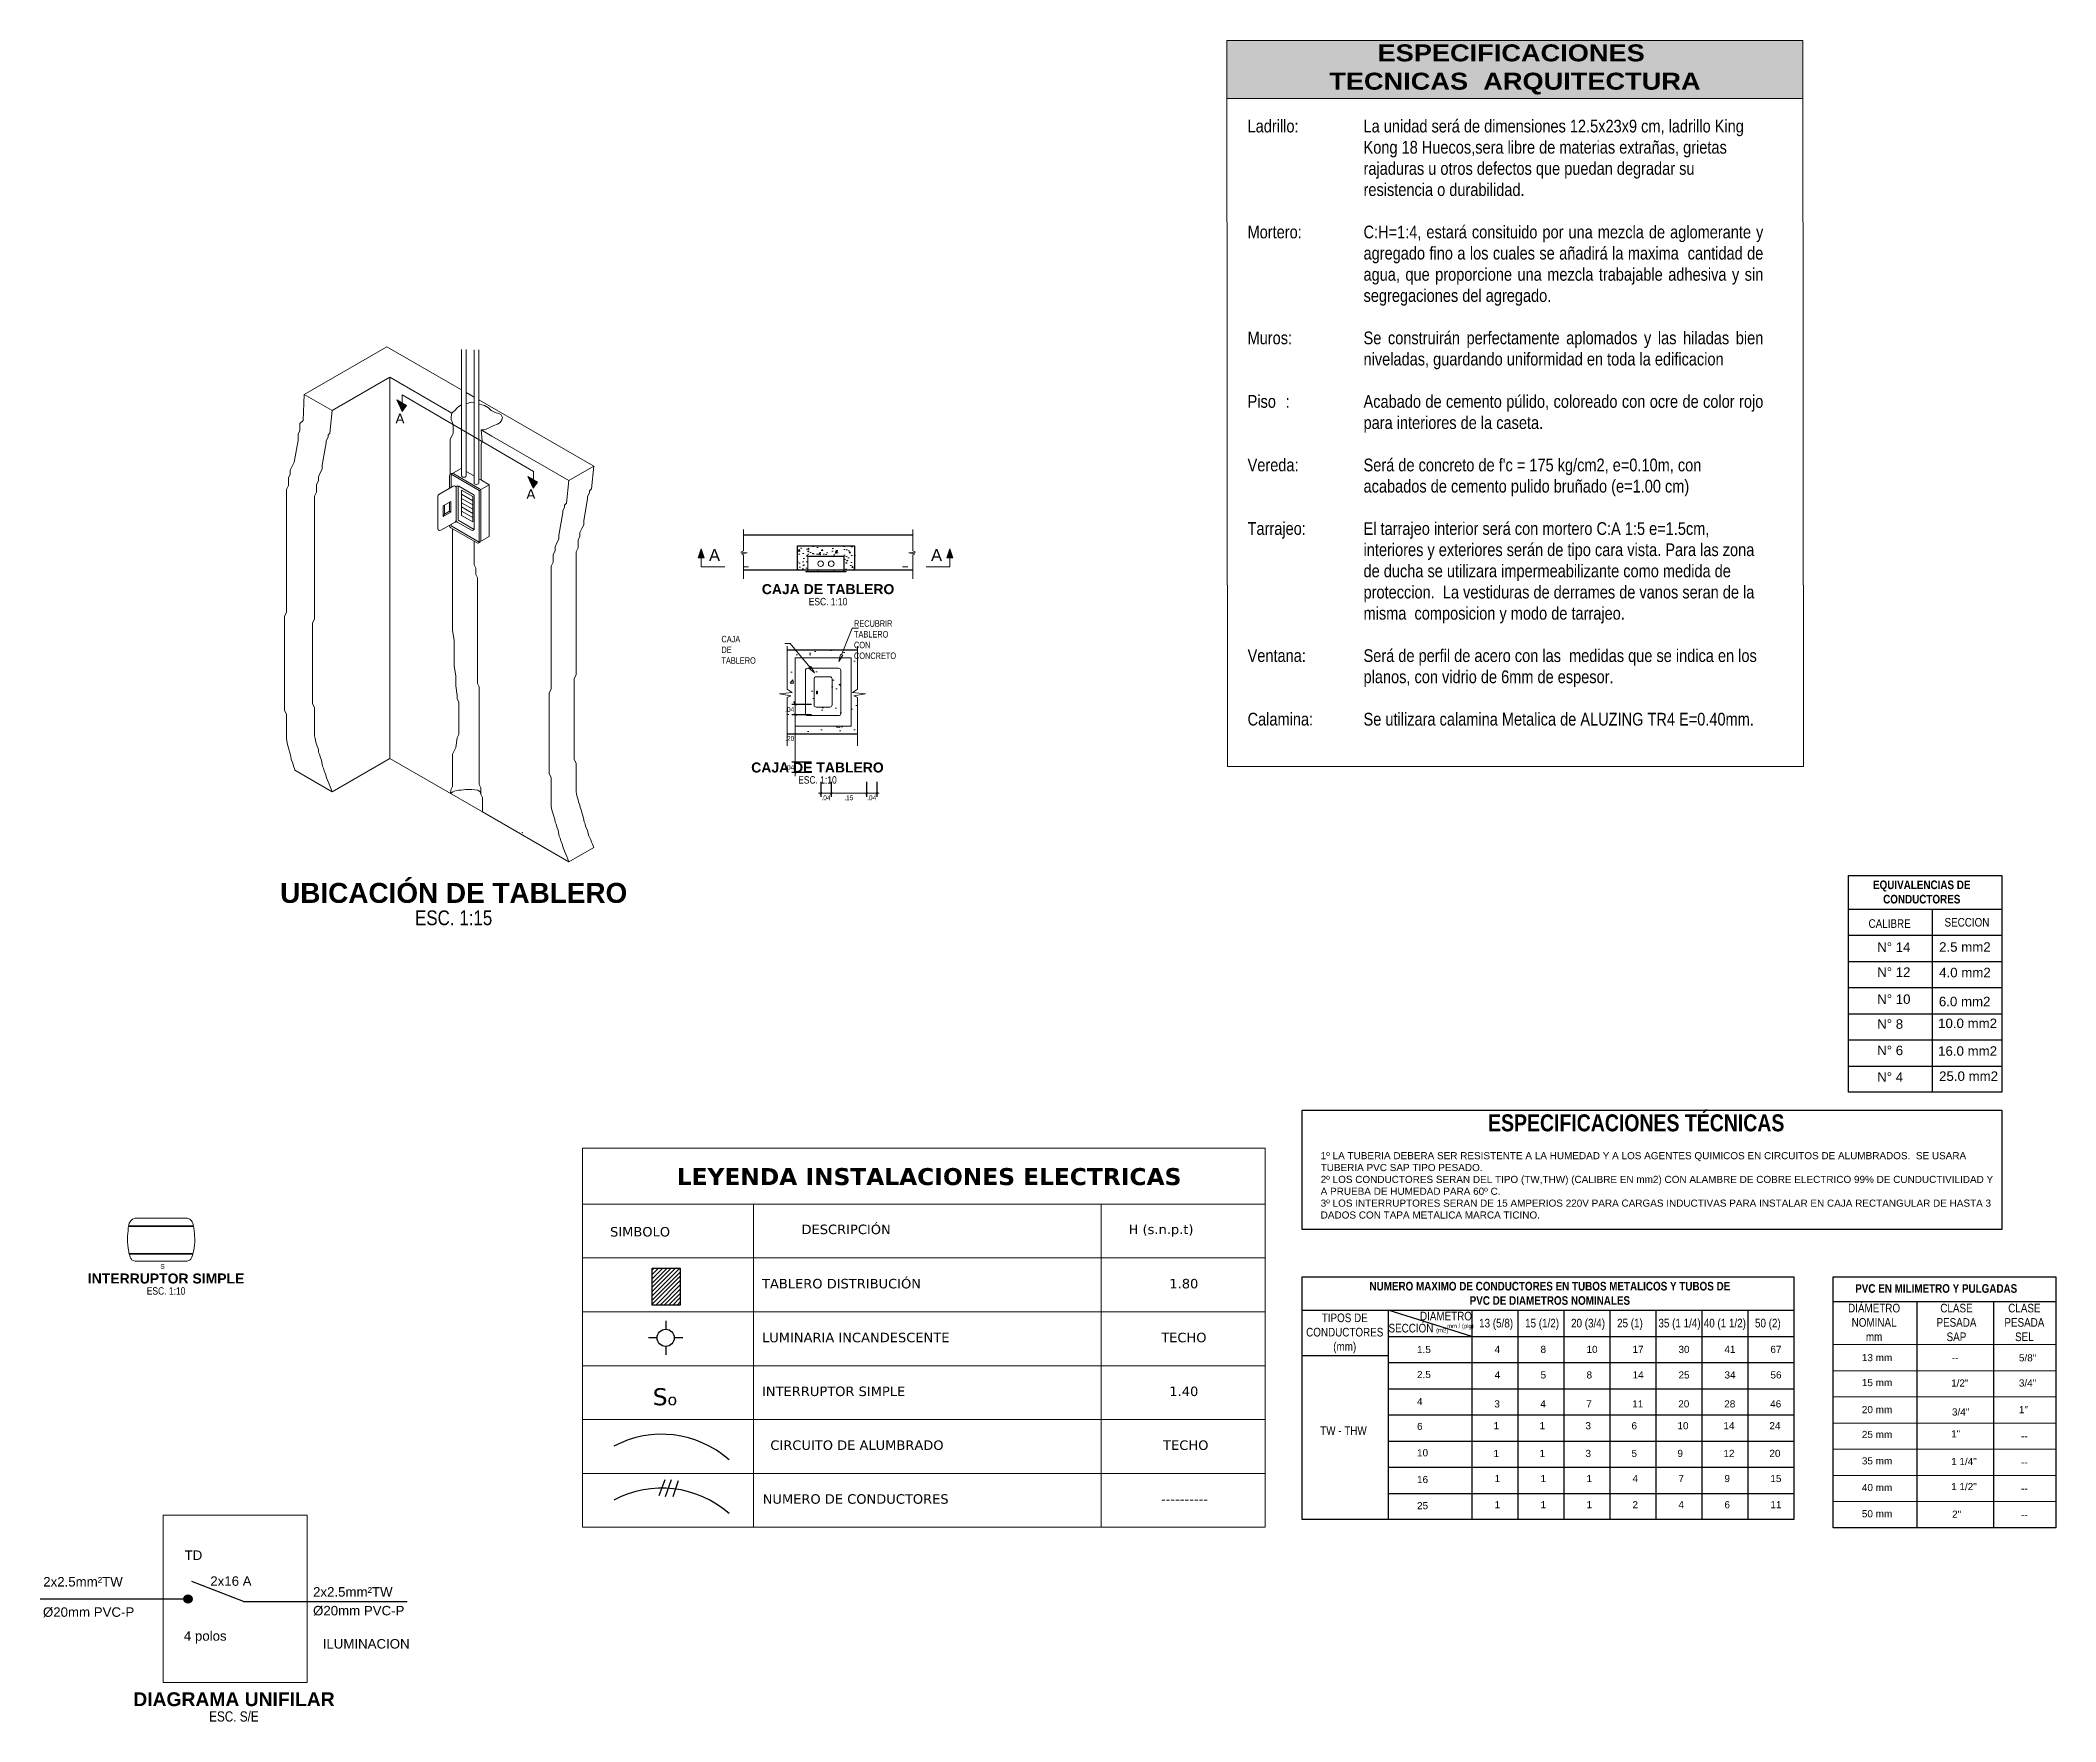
# Model space of a CAD drawing. Header units: metres. Extents: x 570.8 to 588.7, y 825.5 to 834.1.
# Drawn here: x 580.24 to 588.74, y 826.96 to 834.05 of the extents above; entities that cross this region are included whole.
import ezdxf
from ezdxf import colors
from ezdxf.entities.mleader import LeaderData, LeaderLine
from ezdxf.enums import TextEntityAlignment as Align
from ezdxf.math import Vec2, Vec3

# ---------------------------------------------------------------- set-up
doc = ezdxf.new("R2010")
doc.units = ezdxf.units.M
for name, pattern in [('HIDDEN', [0.375, 0.25, -0.125]), ('JIS_02_4.0', [5.5, 4, -1.5]), ('TRAZO_Y_PUNTOX2', [50.8, 25.4, -12.7, 0, -12.7])]:
    doc.linetypes.add(name, pattern=pattern)
doc.layers.get('DEFPOINTS').update_dxf_attribs({"color": 250})
for name, color, linetype, lineweight in [('-Acotado', 251, 'Continuous', 5), ('-Textos', 7, 'Continuous', 20), ('A010', 30, 'Continuous', 9), ('CABLE DE LUZ', 23, 'Continuous', 30), ('CUADRO', 7, 'Continuous', 18), ('FIC-2ES_CONCRETO 210', 251, 'Continuous', 30), ('FIC-2ES_EJES_', 1, 'TRAZO_Y_PUNTOX2', 5), ('FIC-2ES_HATCH_', 252, 'Continuous', 5), ('FIC-2ES_INSTALACIONES ELECTRICAS', 5, 'JIS_02_4.0', 30), ('FIC-2ES_PROYECCIONES_', 1, 'JIS_02_4.0', 5), ('LUMINARIAS', 45, 'Continuous', 30), ('Nº de Conductores', 122, 'Continuous', 30), ('TEXTO', 7, 'Continuous', 20), ('TOMACORRIENTES', 97, 'Continuous', 30)]:
    doc.layers.add(name, color=color, linetype=linetype, lineweight=lineweight)
for name, color, linetype in [('00_DUCTO', 3, 'Continuous'), ('FIC-2ES_TEXTO', 7, 'Continuous'), ('G-TEXTOS-TITULOS', 4, 'Continuous')]:
    doc.layers.add(name, color=color, linetype=linetype)
doc.layers.add('FIC-2ES_COTAS', color=7, linetype='Continuous', lineweight=5, true_color=0x6b006b)
doc.styles.add('-Arial Narrow', font='ARIALN.TTF')
doc.styles.add('25-TITULO', font='arialbd.ttf', dxfattribs={"height": 0.1})
doc.styles.add('ARIAL', font='arial.ttf')
doc.styles.add('CENTURY G.', font='GOTHIC.TTF')
doc.styles.add('COTAS Y DIRECTRIZ', font='ARIALN.TTF')
doc.styles.add('FIC-MEMBRETE', font='verdana.ttf')
doc.styles.get("Standard").update_dxf_attribs({"font": 'arial.ttf'})
doc.dimstyles.new('FIC - CORTE', dxfattribs={"dimtxt": 2, "dimasz": 1, "dimexe": 1.5, "dimexo": 0.625, "dimgap": 0.9, "dimtad": 2, "dimtih": 1, "dimtoh": 1, "dimzin": 4, "dimdsep": 46, "dimtxsty": 'COTAS Y DIRECTRIZ', "dimblk": 'ARCHTICK', "dimcen": 0.9, "dimdle": 1.5, "dimclrd": 256, "dimclre": 256, "dimclrt": 7, "dimadec": 0, "dimazin": 0, "dimtfac": 1, "dimtix": 1, "dimtmove": 2, "dimatfit": 3, "dimfxl": 1, "dimlwd": 5, "dimarcsym": 0})

msp = doc.modelspace()

# ---------------------------------------------------------------- texts
at = {"layer": '-Textos', "lineweight": 5, "style": '-Arial Narrow'}
for s, height, p in [('ESC. 1:10', 0.03118, (583.5615, 831.6845)), ('ESC. 1:10', 0.03118, (583.5169, 830.9329)), ('ESC. 1:15', 0.06236, (581.9832, 830.3516)), ('ESC. 1:10', 0.03118, (580.771, 828.7787)), ('ESC. S/E', 0.0431, (581.057, 826.9851))]:
    msp.add_text(s, height=height, dxfattribs=at).set_placement(p, align=Align.MIDDLE_CENTER)
at = {"layer": '-Textos', "style": '-Arial Narrow'}
for s, p in [('CALIBRE', (587.9479, 830.3092)), ('SECCION', (588.2681, 830.3147)), ('13 (5/8)', (586.3062, 828.625)), ('15 (1/2)', (586.5, 828.625)), ('20 (3/4)', (586.6938, 828.625)), ('25 (1)', (586.8877, 828.625)), ('35 (1 1/4)', (587.0621, 828.625)), ('40 (1 1/2)', (587.2532, 828.625)), ('50 (2)', (587.4691, 828.625)), ('TW - THW', (585.6364, 828.1718))]:
    msp.add_text(s, height=0.03626, dxfattribs=at).set_placement(p)
for s, insert, char_height, width, attachment_point in [('{\\fArial Black|b0|i0|c0|p34;ESPECIFICACIONES  TECNICAS  ARQUITECTURA}', (586.4571, 833.9277), 0.071642, 1.565592, 5), ('\\pxl1;\\PLadrillo:\\P\\P\\P\\P\\PMortero:\\P\\P\\P\\P\\PMuros:\\P\\P\\PPiso^I:\\P\\P\\PVereda:\\P\\P\\PTarrajeo:\\P\\P\\P\\P\\P\\PVentana:\\P\\P\\PCalamina:\\P\\P\\P\\P\\P\\P\\P\\P\\P\\P\\P\\P ', (585.2766, 833.8051), 0.05356, 0.408618, 1), ("\\pxl1;\\PLa unidad será de dimensiones 12.5x23x9 cm, ladrillo King Kong 18 Huecos,sera libre de materias extrañas, grietas rajaduras u otros defectos que puedan degradar su resistencia o durabilidad.\\P\\P\\pqj;C:H=1:4, estará consituido por una mezcla de aglomerante y agregado fino a los cuales se añadirá la maxima  cantidad de agua, que proporcione una mezcla trabajable adhesiva y sin segregaciones del agregado.\\P\\pq*;\\P\\pqj;Se construirán perfectamente aplomados y las hiladas bien niveladas, guardando uniformidad en toda la edificacion\\P\\pq*;\\P\\pqj;Acabado de cemento púlido, coloreado con ocre de color rojo para interiores de la caseta.\\P\\pq*;\\PSerá de concreto de f'c = 175 kg/cm2, e=0.10m, con acabados de cemento pulido bruñado (e=1.00 cm)\\P\\PEl tarrajeo interior será con mortero C:A 1:5 e=1.5cm, interiores y exteriores serán de tipo cara vista. Para las zona de ducha se utilizara impermeabilizante como medida de proteccion.  La vestiduras de derrames de vanos seran de la misma  composicion y modo de tarrajeo.\\P\\PSerá de perfil de acero con las  medidas que se indica en los planos, con vidrio de 6mm de espesor.  \\P\\PSe utilizara calamina Metalica de ALUZING TR4 E=0.40mm. ", (585.7654, 833.8051), 0.0535639, 1.73361, 1), ('\\pxqc;{\\fArial Narrow|b1|i0|c0|p34;EQUIVALENCIAS DE \\PCONDUCTORES }', (588.1721, 830.4602), 0.036265, 1.581471, 5), ('{\\fArial Narrow|b1|i0|c0|p34;ESPECIFICACIONES TÉCNICAS }', (586.9684, 829.4868), 0.071642, 1.565592, 5), ('\\pxqc;{\\fVerdana|b1|i0|c0|p34;LEYENDA INSTALACIONES ELECTRICAS}', (583.9875, 829.2601), 0.071642, 2.412675, 5), ('\\pxqc;{\\fArial Narrow|b1|i0|c0|p34;NUMERO MAXIMO DE CONDUCTORES EN TUBOS METALICOS Y TUBOS DE PVC DE DIAMETROS NOMINALES}', (586.6044, 828.7683), 0.0362648, 1.581471, 5), ('\\pxqc;{\\fArial Narrow|b1|i0|c0|p34;PVC EN MILIMETRO Y PULGADAS}', (588.2331, 828.7888), 0.036265, 1.581471, 5), ('\\pxqc;DIÁMETRO \\PNOMINAL \\Pmm', (587.8435, 828.7245), 0.036265, 0.255509, 1), ('\\pxqc;CLASE PESADA\\PSAP', (588.1907, 828.7245), 0.036265, 0.255509, 1), ('\\pxqc;CLASE PESADA\\PSEL', (588.477, 828.7245), 0.036265, 0.255509, 1), ('\\pxqc;TIPOS DE \\PCONDUCTORES \\P(mm)', (585.7397, 828.5995), 0.036265, 1.581471, 5), ('SECCIÓN {\\H0.5x;(m2)}', (586.0501, 828.6192), 0.036265, 1.581471, 5), ('\\pxqc;DIAMETRO\\P{\\H0.5x;    }', (586.1665, 828.6513), 0.036265, 1.581471, 5), ('\\pxqc;{\\H0.5x;          mm / (plg)}', (586.1927, 828.6282), 0.036265, 1.581471, 5)]:
    msp.add_mtext(s, dxfattribs=dict(at, insert=insert, char_height=char_height, width=width, attachment_point=attachment_point))
at = {"layer": 'FIC-2ES_TEXTO', "style": 'FIC-MEMBRETE'}
for p in [(581.7381, 832.4366), (582.29, 832.118)]:
    msp.add_text('A', height=0.0404, dxfattribs=at).set_placement(p)
at = {"layer": 'FIC-2ES_TEXTO', "insert": (580.7468, 828.8916), "char_height": 0.02, "width": 0.022098, "attachment_point": 1, "style": 'CENTURY G.'}
msp.add_mtext('{\\fSwis721 LtEx BT|b0|i0|c0|p34;S}', dxfattribs=at)
at = {"layer": 'G-TEXTOS-TITULOS', "color": 219, "lineweight": 5, "true_color": 0x642165, "style": '25-TITULO'}
for s, height, p in [('CAJA DE TABLERO', 0.042089, (583.5617, 831.737)), ('CAJA DE TABLERO', 0.042089, (583.517, 830.9853)), ('UBICACIÓN DE TABLERO', 0.084177, (581.9835, 830.4566)), ('INTERRUPTOR SIMPLE', 0.042089, (580.7711, 828.8312)), ('DIAGRAMA UNIFILAR', 0.058184, (581.0572, 827.0577))]:
    msp.add_text(s, height=height, dxfattribs=at).set_placement(p, align=Align.MIDDLE_CENTER)
at = {"layer": 'TEXTO'}
for s, height, p in [('N° 14', 0.04, (587.9843, 830.208)), ('2.5 mm2', 0.04, (588.2453, 830.2086)), ('N° 12', 0.04, (587.9843, 830.1026)), ('4.0 mm2', 0.04, (588.2456, 830.1009)), ('N° 10', 0.04, (587.9843, 829.9887)), ('6.0 mm2', 0.04, (588.2444, 829.9788)), ('N° 8', 0.04, (587.9843, 829.8839)), ('10.0 mm2', 0.04, (588.2411, 829.8868)), ('N° 6', 0.04, (587.9843, 829.7726)), ('16.0 mm2', 0.04, (588.2411, 829.7701)), ('N° 4', 0.04, (587.9843, 829.6602)), ('25.0 mm2', 0.04, (588.2453, 829.6641)), ('1.5', 0.03, (586.0445, 828.5168)), ('4', 0.03, (586.3713, 828.5174)), ('8', 0.03, (586.5651, 828.5174)), ('10', 0.03, (586.7589, 828.5174)), ('17', 0.03, (586.9527, 828.5174)), ('30', 0.03, (587.1465, 828.5174)), ('41', 0.03, (587.3403, 828.5174)), ('67', 0.03, (587.5341, 828.5174)), ('2.5', 0.03, (586.0445, 828.4114)), ('4', 0.03, (586.3715, 828.4097)), ('5', 0.03, (586.5653, 828.4097)), ('8', 0.03, (586.7591, 828.4097)), ('14', 0.03, (586.953, 828.4097)), ('25', 0.03, (587.1468, 828.4097)), ('34', 0.03, (587.3406, 828.4097)), ('56', 0.03, (587.5344, 828.4097)), ('13 mm', 0.03, (587.9197, 828.4827)), ('--', 0.03, (588.2994, 828.4833)), ('5/8"', 0.03, (588.5817, 828.4817)), ('15 mm', 0.03, (587.9197, 828.3773)), ('1/2"', 0.03, (588.296, 828.3756)), ('3/4"', 0.03, (588.5817, 828.3756)), ('4', 0.03, (586.0445, 828.2975)), ('3', 0.03, (586.3703, 828.2876)), ('4', 0.03, (586.5641, 828.2876)), ('7', 0.03, (586.7579, 828.2876)), ('11', 0.03, (586.9517, 828.2876)), ('20', 0.03, (587.1456, 828.2876)), ('28', 0.03, (587.3394, 828.2876)), ('46', 0.03, (587.5332, 828.2876)), ('20 mm', 0.03, (587.9197, 828.2634)), ('3/4"', 0.03, (588.2994, 828.2535)), ('1"', 0.03, (588.5817, 828.2633)), ('6', 0.03, (586.0445, 828.1927)), ('1', 0.03, (586.367, 828.1956)), ('1', 0.03, (586.5608, 828.1956)), ('3', 0.03, (586.7546, 828.1956)), ('6', 0.03, (586.9485, 828.1956)), ('10', 0.03, (587.1423, 828.1956)), ('14', 0.03, (587.3361, 828.1956)), ('24', 0.03, (587.5299, 828.1956)), ('25 mm', 0.03, (587.9197, 828.1587)), ('1"', 0.03, (588.296, 828.1615)), ('10', 0.03, (586.0445, 828.0814)), ('1', 0.03, (586.367, 828.0789)), ('1', 0.03, (586.5608, 828.0789)), ('3', 0.03, (586.7546, 828.0789)), ('5', 0.03, (586.9485, 828.0789)), ('9', 0.03, (587.1423, 828.0789)), ('12', 0.03, (587.3361, 828.0789)), ('20', 0.03, (587.5299, 828.0789)), ('--', 0.03, (588.5905, 828.1524)), ('35 mm', 0.03, (587.9197, 828.0474)), ('1 1/4"', 0.03, (588.296, 828.0449)), ('--', 0.03, (588.5905, 828.0421)), ('16', 0.03, (586.0445, 827.969)), ('1', 0.03, (586.3713, 827.9729)), ('1', 0.03, (586.5651, 827.9729)), ('1', 0.03, (586.7589, 827.9729)), ('4', 0.03, (586.9527, 827.9729)), ('7', 0.03, (587.1465, 827.9729)), ('9', 0.03, (587.3403, 827.9729)), ('15', 0.03, (587.5341, 827.9729)), ('40 mm', 0.03, (587.9197, 827.9349)), ('1 1/2"', 0.03, (588.296, 827.9389)), ('--', 0.03, (588.5905, 827.9318)), ('25', 0.03, (586.0445, 827.8587)), ('1', 0.03, (586.3713, 827.8626)), ('1', 0.03, (586.5651, 827.8626)), ('1', 0.03, (586.7589, 827.8626)), ('2', 0.03, (586.9527, 827.8626)), ('4', 0.03, (587.1465, 827.8626)), ('6', 0.03, (587.3403, 827.8626)), ('11', 0.03, (587.5341, 827.8626)), ('50 mm', 0.03, (587.9197, 827.8246)), ('2"', 0.03, (588.3002, 827.8227)), ('--', 0.03, (588.5905, 827.8215)), ('TD', 0.04, (580.8492, 827.6447)), ('2x2.5mm²TW  ', 0.04, (580.2532, 827.5328)), ('2x16 A', 0.04, (580.9574, 827.5357)), ('2x2.5mm²TW ', 0.04, (581.3906, 827.4901)), ('%%C20mm PVC-P', 0.04, (580.2519, 827.405)), ('%%C20mm PVC-P', 0.04, (581.3906, 827.411)), ('4 polos', 0.04, (580.8461, 827.3043)), ('ILUMINACION ', 0.04, (581.4314, 827.2712))]:
    msp.add_text(s, height=height, dxfattribs=at).set_placement(p)
at = {"layer": 'TEXTO', "insert": (585.6383, 829.3639), "char_height": 0.03, "attachment_point": 1}
msp.add_mtext_dynamic_manual_height_columns('{\\C7;1º LA TUBERIA DEBERA SER RESISTENTE A LA HUMEDAD Y A LOS AGENTES QUIMICOS EN CIRCUITOS DE ALUMBRADOS.  SE USARA TUBERIA PVC SAP TIPO PESADO.  \\P2º LOS CONDUCTORES SERAN DEL TIPO (TW,THW) (CALIBRE EN mm2) CON ALAMBRE DE COBRE ELECTRICO 99% DE CUNDUCTIVILIDAD Y A PRUEBA DE HUMEDAD PARA 60º C.  \\P3º LOS INTERRUPTORES SERAN DE 15 AMPERIOS 220V PARA CARGAS INDUCTIVAS PARA INSTALAR EN CAJA RECTANGULAR DE HASTA 3  DADOS CON TAPA METALICA MARCA TICINO.}', width=2.864712, gutter_width=0, heights=[0.6123], dxfattribs=at)
at = {"layer": 'TEXTO', "char_height": 0.04, "attachment_point": 1}
for s, insert, width in [('{\\fVerdana|b0|i0|c0|p34;SIMBOLO}', (582.6427, 829.0482), 0.717267), ('\\pxi2.9685;{\\fVerdana|b0|i0|c0|p34;DESCRIPCIÓN}', (583.331, 829.0583), 0.717267), ('{\\fVerdana|b0|i0|c0|p34;H (s.n.p.t)}', (584.8286, 829.0583), 0.717267), ('{\\fVerdana|b0|i0|c0|p34;TABLERO DISTRIBUCIÓN}', (583.2832, 828.8295), 1.28955), ('\\pxqc;{\\fVerdana|b0|i0|c0|p34;1.80}', (584.7029, 828.8295), 0.717267), ('{\\fVerdana|b0|i0|c0|p34;LUMINARIA INCANDESCENTE}', (583.2832, 828.6025), 1.233613), ('\\pxqc;{\\fVerdana|b0|i0|c0|p34;TECHO}', (584.7029, 828.6025), 0.717267), ('\\pxql;{\\fVerdana|b0|i0|c0|p34;INTERRUPTOR SIMPLE}', (583.2832, 828.3756), 1.013221), ('\\pxqc;{\\fVerdana|b0|i0|c0|p34;1.40}', (584.7029, 828.3756), 0.717267), ('\\pxql;{\\fVerdana|b0|i0|c0|p34;CIRCUITO DE ALUMBRADO}', (583.3184, 828.1486), 1.23053), ('\\pxqc;{\\fVerdana|b0|i0|c0|p34;TECHO}', (584.738, 828.1486), 0.663446), ('\\pxql;{\\fVerdana|b0|i0|c0|p34;NUMERO DE CONDUCTORES}', (583.2859, 827.9217), 1.214722), ('\\pxqc;{\\fVerdana|b0|i0|c0|p34;----------}', (584.7056, 827.9217), 0.717267)]:
    msp.add_mtext(s, dxfattribs=dict(at, insert=insert, width=width))
at = {"layer": 'TOMACORRIENTES', "insert": (582.8224, 828.3688), "char_height": 0.072, "width": 0.345959, "attachment_point": 1}
msp.add_mtext('{\\fVerdana|b0|i0|c0|p34;S\\H0.6667x;o}', dxfattribs=at)

# ---------------------------------------------------------------- blocks, each defined once
blk = doc.blocks.new('_ArchTick')
at = {"color": 0, "linetype": 'ByBlock', "const_width": 0.15}
blk.add_lwpolyline([(-0.5, -0.5), (0.5, 0.5)], dxfattribs=at)
blk = doc.blocks.new('*D1877')
at = {"layer": 'DEFPOINTS', "color": 0, "transparency": 16777216}
for p in [(583.4982, 831.2513), (583.4233, 831.2076), (583.4982, 831.2076)]:
    blk.add_point(p, dxfattribs=at)
at = {"layer": 'FIC-2ES_COTAS', "lineweight": -2, "transparency": 16777216}
for p, q in [((583.492, 831.2513), (583.4083, 831.2513)), ((583.492, 831.2076), (583.4083, 831.2076))]:
    blk.add_line(p, q, dxfattribs=at)
at = {"layer": 'FIC-2ES_COTAS', "lineweight": 5, "transparency": 16777216}
blk.add_line((583.4233, 831.2663), (583.4233, 831.1926), dxfattribs=at)
at = {"layer": 'FIC-2ES_COTAS', "lineweight": 5, "transparency": 16777216, "xscale": 0.01, "yscale": 0.01, "zscale": 0.01}
for p, rotation in [((583.4233, 831.2513), 90), ((583.4233, 831.2076), 270)]:
    blk.add_blockref('_ArchTick', p, dxfattribs=dict(at, rotation=rotation))
at = {"layer": 'FIC-2ES_COTAS', "color": 7, "transparency": 16777216, "insert": (583.4, 831.2294), "char_height": 0.02, "attachment_point": 5, "style": 'COTAS Y DIRECTRIZ'}
blk.add_mtext('.04', dxfattribs=at)
blk = doc.blocks.new('*D1878')
at = {"layer": 'DEFPOINTS', "color": 0, "transparency": 16777216}
for p in [(583.4982, 831.2076), (583.4233, 831.0076), (583.4982, 831.0076)]:
    blk.add_point(p, dxfattribs=at)
at = {"layer": 'FIC-2ES_COTAS', "lineweight": -2, "transparency": 16777216}
for p, q in [((583.492, 831.2076), (583.4083, 831.2076)), ((583.492, 831.0076), (583.4083, 831.0076))]:
    blk.add_line(p, q, dxfattribs=at)
at = {"layer": 'FIC-2ES_COTAS', "lineweight": 5, "transparency": 16777216}
blk.add_line((583.4233, 831.2226), (583.4233, 830.9926), dxfattribs=at)
at = {"layer": 'FIC-2ES_COTAS', "lineweight": 5, "transparency": 16777216, "xscale": 0.01, "yscale": 0.01, "zscale": 0.01}
for p, rotation in [((583.4233, 831.2076), 90), ((583.4233, 831.0076), 270)]:
    blk.add_blockref('_ArchTick', p, dxfattribs=dict(at, rotation=rotation))
at = {"layer": 'FIC-2ES_COTAS', "color": 7, "transparency": 16777216, "insert": (583.4, 831.1076), "char_height": 0.02, "attachment_point": 5, "style": 'COTAS Y DIRECTRIZ'}
blk.add_mtext('.20', dxfattribs=at)
blk = doc.blocks.new('*D1879')
at = {"layer": 'DEFPOINTS', "color": 0, "transparency": 16777216}
for p in [(583.4982, 831.0076), (583.4233, 830.964), (583.4982, 830.964)]:
    blk.add_point(p, dxfattribs=at)
at = {"layer": 'FIC-2ES_COTAS', "lineweight": -2, "transparency": 16777216}
for p, q in [((583.492, 831.0076), (583.4083, 831.0076)), ((583.492, 830.964), (583.4083, 830.964))]:
    blk.add_line(p, q, dxfattribs=at)
at = {"layer": 'FIC-2ES_COTAS', "lineweight": 5, "transparency": 16777216}
blk.add_line((583.4233, 831.0226), (583.4233, 830.949), dxfattribs=at)
at = {"layer": 'FIC-2ES_COTAS', "lineweight": 5, "transparency": 16777216, "xscale": 0.01, "yscale": 0.01, "zscale": 0.01}
for p, rotation in [((583.4233, 831.0076), 90), ((583.4233, 830.964), 270)]:
    blk.add_blockref('_ArchTick', p, dxfattribs=dict(at, rotation=rotation))
at = {"layer": 'FIC-2ES_COTAS', "color": 7, "transparency": 16777216, "insert": (583.4, 830.9858), "char_height": 0.02, "attachment_point": 5, "style": 'COTAS Y DIRECTRIZ'}
blk.add_mtext('.04', dxfattribs=at)
blk = doc.blocks.new('*D1880')
at = {"layer": 'DEFPOINTS', "color": 0, "transparency": 16777216}
for p in [(583.5311, 830.9307), (583.5747, 830.9307), (583.5747, 830.8764)]:
    blk.add_point(p, dxfattribs=at)
at = {"layer": 'FIC-2ES_COTAS', "lineweight": -2, "transparency": 16777216}
for p, q in [((583.5311, 830.9244), (583.5311, 830.8614)), ((583.5747, 830.9244), (583.5747, 830.8614))]:
    blk.add_line(p, q, dxfattribs=at)
at = {"layer": 'FIC-2ES_COTAS', "lineweight": 5, "transparency": 16777216}
for p, q in [((583.5311, 830.8764), (583.5211, 830.8764)), ((583.5311, 830.8764), (583.5747, 830.8764)), ((583.5747, 830.8764), (583.5847, 830.8764))]:
    blk.add_line(p, q, dxfattribs=at)
at = {"layer": 'FIC-2ES_COTAS', "lineweight": 5, "transparency": 16777216, "xscale": 0.01, "yscale": 0.01, "zscale": 0.01}
blk.add_blockref('_ArchTick', (583.5311, 830.8764), dxfattribs=at)
at = {"layer": 'FIC-2ES_COTAS', "lineweight": 5, "transparency": 16777216, "xscale": 0.01, "yscale": 0.01, "zscale": 0.01, "rotation": 180}
blk.add_blockref('_ArchTick', (583.5747, 830.8764), dxfattribs=at)
at = {"layer": 'FIC-2ES_COTAS', "color": 7, "transparency": 16777216, "insert": (583.5529, 830.8572), "char_height": 0.02, "attachment_point": 5, "style": 'COTAS Y DIRECTRIZ'}
blk.add_mtext('.04', dxfattribs=at)
blk = doc.blocks.new('*D1881')
at = {"layer": 'DEFPOINTS', "color": 0, "transparency": 16777216}
for p in [(583.5747, 830.9307), (583.7238, 830.9307), (583.7238, 830.8764)]:
    blk.add_point(p, dxfattribs=at)
at = {"layer": 'FIC-2ES_COTAS', "lineweight": -2, "transparency": 16777216}
for p, q in [((583.5747, 830.9244), (583.5747, 830.8614)), ((583.7238, 830.9244), (583.7238, 830.8614))]:
    blk.add_line(p, q, dxfattribs=at)
at = {"layer": 'FIC-2ES_COTAS', "lineweight": 5, "transparency": 16777216}
blk.add_line((583.5597, 830.8764), (583.7388, 830.8764), dxfattribs=at)
at = {"layer": 'FIC-2ES_COTAS', "lineweight": 5, "transparency": 16777216, "xscale": 0.01, "yscale": 0.01, "zscale": 0.01, "rotation": 180}
blk.add_blockref('_ArchTick', (583.5747, 830.8764), dxfattribs=at)
at = {"layer": 'FIC-2ES_COTAS', "lineweight": 5, "transparency": 16777216, "xscale": 0.01, "yscale": 0.01, "zscale": 0.01}
blk.add_blockref('_ArchTick', (583.7238, 830.8764), dxfattribs=at)
at = {"layer": 'FIC-2ES_COTAS', "color": 7, "transparency": 16777216, "insert": (583.6492, 830.8572), "char_height": 0.02, "attachment_point": 5, "style": 'COTAS Y DIRECTRIZ'}
blk.add_mtext('.15', dxfattribs=at)
blk = doc.blocks.new('*D1882')
at = {"layer": 'DEFPOINTS', "color": 0, "transparency": 16777216}
for p in [(583.7238, 830.9307), (583.7674, 830.9307), (583.7674, 830.8764)]:
    blk.add_point(p, dxfattribs=at)
at = {"layer": 'FIC-2ES_COTAS', "lineweight": -2, "transparency": 16777216}
for p, q in [((583.7238, 830.9244), (583.7238, 830.8614)), ((583.7674, 830.9244), (583.7674, 830.8614))]:
    blk.add_line(p, q, dxfattribs=at)
at = {"layer": 'FIC-2ES_COTAS', "lineweight": 5, "transparency": 16777216}
for p, q in [((583.7238, 830.8764), (583.7138, 830.8764)), ((583.7238, 830.8764), (583.7674, 830.8764)), ((583.7674, 830.8764), (583.7774, 830.8764))]:
    blk.add_line(p, q, dxfattribs=at)
at = {"layer": 'FIC-2ES_COTAS', "lineweight": 5, "transparency": 16777216, "xscale": 0.01, "yscale": 0.01, "zscale": 0.01}
blk.add_blockref('_ArchTick', (583.7238, 830.8764), dxfattribs=at)
at = {"layer": 'FIC-2ES_COTAS', "lineweight": 5, "transparency": 16777216, "xscale": 0.01, "yscale": 0.01, "zscale": 0.01, "rotation": 180}
blk.add_blockref('_ArchTick', (583.7674, 830.8764), dxfattribs=at)
at = {"layer": 'FIC-2ES_COTAS', "color": 7, "transparency": 16777216, "insert": (583.7456, 830.8572), "char_height": 0.02, "attachment_point": 5, "style": 'COTAS Y DIRECTRIZ'}
blk.add_mtext('.04', dxfattribs=at)
blk = doc.blocks.new('_ClosedBlank')
at = {"color": 0, "linetype": 'ByBlock', "lineweight": -2}
for p, q in [((-1, 0.17), (0, 0)), ((-1, 0.17), (-1, -0.17)), ((0, 0), (-1, -0.17))]:
    blk.add_line(p, q, dxfattribs=at)
blk = doc.blocks.new('CORTE-HORIZONTALo')
at = {"layer": 'FIC-2ES_PROYECCIONES_'}
blk.add_hatch(color=256, dxfattribs=at).paths.add_polyline_path([(1, -3), (-1, -3), (0, -6)])
blk.add_line((0, -3), (0, 0), dxfattribs=at)
for points in [[(0, 0), (12.49, 0)], [(14.25, 0), (16, 0)]]:
    blk.add_lwpolyline(points, dxfattribs=at)
blk.add_lwpolyline([(0, -6), (1, -3), (-1, -3)], close=True, dxfattribs=at)
at = {"layer": 'FIC-2ES_PROYECCIONES_', "style": 'ARIAL'}
blk.add_attdef('A', text='', height=4, dxfattribs=at).set_placement((4.53, -3.94), align=Align.MIDDLE)

# ---------------------------------------------------------------- dimensions: what is measured, and where the dimension line sits
at = {"layer": 'FIC-2ES_COTAS'}
for base, p1, p2, picture, middle in [((583.4233, 831.2076), (583.4982, 831.2513), (583.4982, 831.2076), '*D1877', (583.4, 831.2294)), ((583.4233, 831.0076), (583.4982, 831.2076), (583.4982, 831.0076), '*D1878', (583.4, 831.1076)), ((583.4233, 830.964), (583.4982, 831.0076), (583.4982, 830.964), '*D1879', (583.4, 830.9858))]:
    dim = msp.add_linear_dim(base=base, p1=p1, p2=p2, angle=90, dimstyle='FIC - CORTE', dxfattribs=at)
    dim.commit()
    dim.dimension.update_dxf_attribs({"geometry": picture, "text_midpoint": middle})
for base, p1, p2, picture, middle in [((583.5747, 830.8764), (583.5311, 830.9307), (583.5747, 830.9307), '*D1880', (583.5529, 830.8572)), ((583.7238, 830.8764), (583.5747, 830.9307), (583.7238, 830.9307), '*D1881', (583.6492, 830.8572)), ((583.7674, 830.8764), (583.7238, 830.9307), (583.7674, 830.9307), '*D1882', (583.7456, 830.8572))]:
    dim = msp.add_linear_dim(base=base, p1=p1, p2=p2, dimstyle='FIC - CORTE', dxfattribs=at)
    dim.commit()
    dim.dimension.update_dxf_attribs({"geometry": picture, "text_midpoint": middle})

# ---------------------------------------------------------------- hatches: boundary and pattern name
at = {"layer": '-Textos'}
h = msp.add_hatch(color=144, dxfattribs=at)
h.dxf.hatch_style = 1
h.paths.add_polyline_path([(585.2432, 834.0503), (585.2432, 833.805), (587.6711, 833.8052), (587.6711, 834.0506)])
at = {"layer": 'A010', "lineweight": -2, "ltscale": 2.5}
msp.add_hatch(color=0, dxfattribs=at).paths.add_polyline_path([(580.8808, 827.4803, 1), (580.8462, 827.4803, 1)])
at = {"layer": 'FIC-2ES_HATCH_', "ltscale": 0.8}
h = msp.add_hatch(dxfattribs=at)
h.set_pattern_fill('AR-CONC', color=256, scale=0.008125, style=0)
h.set_pattern_definition([(50, (540.427168, 798.27016), (0.05827861, -0.005098718), [0.00609388, -0.06703265]), (355, (540.42717, 798.27016), (-0.01127378, 0.06111689), [0.0048751, -0.05362612]), (100.4514, (540.432024, 798.269735), (0.04700487, 0.056018135), [0.005179, -0.05696899]), (46.1842, (540.42717, 798.28641), (0.08671515, -0.0134487), [0.00914082, -0.10054898]), (96.6356, (540.43439, 798.28529), (0.07594293, 0.07914873), [0.0077685, -0.08545347]), (351.1842, (540.42717, 798.28641), (0.07594287, 0.07914879), [0.00731265, -0.08043918]), (21, (540.435293, 798.28235), (0.048499713, -0.03271347), [0.00609388, -0.06703265]), (326, (540.43529, 798.28235), (0.019769784, 0.058919674), [0.0048751, -0.05362612]), (71.4514, (540.439334, 798.27962), (0.068269517, 0.02620615), [0.005179, -0.05696899]), (37.5, (540.427168, 798.27016), (0.000988009, 0.0270481916), [0, -0.052976108, 0, -0.05443864, 0, -0.053829251]), (7.5, (540.427168, 798.27016), (0.021374847, 0.032046622), [0, -0.03103815, 0, -0.051757333, 0, -0.020516054]), (327.5, (540.409048, 798.27016), (0.0433739805, -0.001832622), [0, -0.020312925, 0, -0.063376326, 0, -0.08409551]), (317.5, (540.400923, 798.27016), (0.047384868, 0.0081337), [0, -0.026406803, 0, -0.04208838, 0, -0.05972])])
h.paths.add_polyline_path([(583.6324, 831.8758), (583.6324, 831.8183), (583.6757, 831.8183), (583.6757, 831.9191), (583.4327, 831.9191), (583.4327, 831.8183), (583.4076, 831.8183), (583.476, 831.8183), (583.476, 831.8758)])
h = msp.add_hatch(dxfattribs=at)
h.set_pattern_fill('AR-CONC', color=256, scale=0.0009, style=0)
h.set_pattern_definition([(50, (604.56731, 811.04929), (0.1639662, -0.0143452), [0.017145, -0.188595]), (355, (604.56731, 811.04929), (-0.0317191, 0.1719512), [0.013716, -0.1508765]), (100.45144, (604.58097, 811.04809), (0.1322471, 0.157606), [0.014571, -0.1602812]), (46.1842, (604.56731, 811.095), (0.2439711, -0.0378381), [0.0257175, -0.2828925]), (96.6356, (604.58764, 811.09185), (0.2136637, 0.2226835), [0.0218565, -0.240422]), (351.1842, (604.5673, 811.095), (0.2136637, 0.2226835), [0.020574, -0.2263138]), (21, (604.59017, 811.08358), (0.13645295, -0.0920387), [0.017145, -0.188595]), (326, (604.59017, 811.08358), (0.0556218, 0.1657692), [0.013716, -0.150876]), (71.45144, (604.60154, 811.0759), (0.1920748, 0.0737305), [0.014571, -0.1602809]), (37.5, (604.56731, 811.049286), (0.00277974, 0.07609953), [0, -0.1490472, 0, -0.153162, 0, -0.1514475]), (7.5, (604.56731, 811.04929), (0.0601377, 0.09016252), [0, -0.0873252, 0, -0.1456182, 0, -0.0577215]), (327.5, (604.51633, 811.049286), (0.12203154, -0.00515587), [0, -0.05715, 0, -0.178308, 0, -0.236601]), (317.5, (604.49347, 811.04929), (0.13331626, 0.02288384), [0, -0.074295, 0, -0.1184148, 0, -0.168021])])
h.paths.add_polyline_path([(583.3897, 831.3147), (583.4109, 831.3017), (583.3563, 831.296), (583.4052, 831.2879), (583.3897, 831.2806), (583.3897, 831.1268), (583.6862, 831.1268), (583.6862, 831.2806), (583.6707, 831.2879), (583.7196, 831.296), (583.665, 831.3017), (583.6862, 831.3147), (583.6862, 831.4807), (583.3897, 831.4807)])
h.paths.add_polyline_path([(583.4225, 831.1601), (583.6589, 831.1601), (583.6589, 831.4474), (583.4225, 831.4474)], flags=16)
h.paths.add_polyline_path([(583.4662, 831.3946, -0.414214), (583.4753, 831.4037), (583.6062, 831.4037, -0.414214), (583.6153, 831.3946), (583.6153, 831.2128, -0.414214), (583.6062, 831.2037), (583.4753, 831.2037, -0.414214), (583.4662, 831.2128)], flags=0)
h.paths.add_polyline_path([(583.5025, 831.3583, -0.414214), (583.5116, 831.3674), (583.5698, 831.3674, -0.414214), (583.5789, 831.3583), (583.5789, 831.2492, -0.414214), (583.5698, 831.2401), (583.5116, 831.2401, -0.414214), (583.5025, 831.2492)], flags=0)
h.paths.add_polyline_path([(583.5126, 831.3074), (583.5167, 831.3074), (583.5167, 831.296), (583.5126, 831.296)], flags=0)
at = {"layer": 'TOMACORRIENTES', "lineweight": 20}
h = msp.add_hatch(dxfattribs=at)
h.set_pattern_fill('ANSI31', color=256, scale=0.004, style=0)
h.set_pattern_definition([(45, (571.269392, 808.083372), (-0.008980256, 0.008980256), [])])
h.paths.add_polyline_path([(582.9383, 828.7194), (582.8203, 828.7194), (582.8203, 828.8745), (582.9383, 828.8745)])

# ---------------------------------------------------------------- linework, layer by layer
at = {"layer": '-Textos', "lineweight": 13}
msp.add_line((587.6711, 833.8051), (585.2432, 833.8051), dxfattribs=at)
msp.add_lwpolyline([(585.2454, 830.9892), (587.6733, 830.9892), (587.6711, 834.0503), (585.2432, 834.0503)], close=True, dxfattribs=at)
at = {"layer": '00_DUCTO', "color": 5}
for p, q in [((581.0981, 827.4694), (580.8792, 827.5538)), ((580.2408, 827.4803), (580.8635, 827.4803)), ((581.0981, 827.4694), (581.2993, 827.4694)), ((581.2993, 827.4694), (581.7875, 827.4694))]:
    msp.add_line(p, q, dxfattribs=at)
at = {"layer": 'A010', "color": 7, "linetype": 'HIDDEN', "ltscale": 15}
for p, q in [((580.7594, 827.8329), (581.3664, 827.8329)), ((580.7594, 827.1277), (580.7594, 827.8329)), ((581.3664, 827.8329), (581.3664, 827.1277)), ((581.3664, 827.1277), (580.7594, 827.1277))]:
    msp.add_line(p, q, dxfattribs=at)
at = {"layer": 'A010', "color": 0, "lineweight": -2, "ltscale": 2.5}
msp.add_circle((580.8635, 827.4803), 0.0173, dxfattribs=at)
at = {"layer": 'CABLE DE LUZ'}
for centre in [(582.8603, 827.7455), (582.8603, 827.5185)]:
    msp.add_arc(centre, 0.429, 48.52899, 118.00655, dxfattribs=at)
at = {"layer": 'CUADRO'}
for p, q in [((582.527, 829.3799), (585.4039, 829.3799)), ((582.527, 828.9176), (582.527, 829.3799)), ((585.4039, 829.3799), (585.4039, 828.9176)), ((582.527, 829.1445), (585.4039, 829.1445)), ((583.2478, 829.1445), (583.2478, 828.9176)), ((584.7129, 829.1445), (584.7129, 828.9176)), ((582.527, 828.9176), (585.4039, 828.9176)), ((582.527, 828.4637), (582.527, 828.9176)), ((583.2478, 828.9176), (583.2478, 828.4637)), ((584.7129, 828.9176), (584.7129, 828.4637)), ((585.4039, 828.9176), (585.4039, 828.4637)), ((582.527, 828.6907), (585.4039, 828.6907)), ((582.527, 827.7829), (582.527, 828.4637)), ((582.527, 828.4637), (585.4039, 828.4637)), ((583.2478, 828.4637), (583.2478, 827.7829)), ((584.7129, 828.4637), (584.7129, 827.7829)), ((585.4039, 828.4637), (585.4039, 827.7829)), ((582.527, 828.2368), (585.4039, 828.2368)), ((582.527, 828.2368), (585.4039, 828.2368)), ((582.527, 828.0098), (585.4039, 828.0098)), ((585.4039, 827.7829), (582.527, 827.7829)), ((582.527, 827.7829), (585.4039, 827.7829))]:
    msp.add_line(p, q, dxfattribs=at)
at = {"layer": 'FIC-2ES_CONCRETO 210', "linetype": 'Continuous', "lineweight": 20}
for p, q in [((582.0691, 832.5466), (582.0365, 832.5654)), ((582.5739, 832.2552), (582.0889, 832.5352)), ((582.4689, 830.5879), (582.5739, 830.6485)), ((582.4486, 830.6371), (582.4525, 830.6282))]:
    msp.add_line(p, q, dxfattribs=at)
at = {"layer": 'FIC-2ES_CONCRETO 210'}
for p, q in [((583.9194, 831.9645), (583.2045, 831.9645)), ((583.2045, 831.8183), (583.9194, 831.8183)), ((583.3897, 831.4807), (583.6862, 831.4807)), ((583.3897, 831.1268), (583.6862, 831.1268))]:
    msp.add_line(p, q, dxfattribs=at)
at = {"layer": 'FIC-2ES_CONCRETO 210', "lineweight": 20}
msp.add_lwpolyline([(582.0167, 832.5769), (581.7013, 832.759), (581.3531, 832.5579), (581.3483, 832.4482), (581.3354, 832.4353), (581.3354, 832.4061), (581.3272, 832.3899), (581.3272, 832.3639), (581.3114, 832.2718), (581.2948, 832.2385), (581.2948, 832.2223), (581.2867, 832.2061), (581.2867, 832.1737), (581.2785, 832.1575), (581.2785, 831.6387), (581.2704, 831.6225), (581.2704, 831.2261), (581.2785, 831.2099), (581.2785, 831.1063), (581.2835, 831.0817), (581.2884, 831.0618), (581.2915, 831.051), (581.2952, 831.0381), (581.2972, 831.0327), (581.2989, 831.0192), (581.3056, 831.0036), (581.3087, 830.991), (581.3124, 830.9812), (581.3136, 830.974), (581.4714, 830.8828)], dxfattribs=at)
at = {"layer": 'FIC-2ES_CONCRETO 210', "linetype": 'Continuous', "lineweight": 20}
for points in [[(581.7146, 832.63), (581.4714, 832.4896)], [(582.099, 832.4081), (582.1447, 832.3817), (582.4689, 832.1945), (582.4593, 832.0992), (582.4512, 832.0911), (582.4512, 832.083), (582.4431, 832.0668), (582.4431, 832.0587), (582.4268, 831.9641), (582.4268, 831.9479), (582.4187, 831.9317), (582.4106, 831.9155), (582.4106, 831.8992), (582.4025, 831.883), (582.4025, 831.8506), (582.3944, 831.8344), (582.3944, 831.3156), (582.3862, 831.2994), (582.3862, 830.959), (582.3944, 830.9428), (582.3944, 830.8229), (582.3964, 830.8126), (582.4002, 830.7973), (582.4028, 830.7884), (582.4053, 830.7795), (582.4104, 830.7655), (582.4117, 830.7554), (582.4155, 830.7465), (582.4193, 830.7312), (582.4232, 830.721), (582.4257, 830.7109), (582.4283, 830.6956), (582.4321, 830.6867), (582.4346, 830.6765), (582.4423, 830.6587), (582.4448, 830.646), (582.4486, 830.6371), (582.4563, 830.6193), (582.4601, 830.6104), (582.4689, 830.5879), (582.1046, 830.7982), (581.7146, 831.0234), (581.7146, 832.63), (581.9762, 832.479)], [(581.3531, 832.5579), (581.4714, 832.4896), (581.4618, 832.3943), (581.4537, 832.3862), (581.4537, 832.3781), (581.4456, 832.3619), (581.4456, 832.3538), (581.4293, 832.2592), (581.4293, 832.243), (581.4212, 832.2268), (581.4131, 832.2106), (581.4131, 832.1943), (581.405, 832.1781), (581.405, 832.1457), (581.3968, 832.1295), (581.3968, 831.6107), (581.3887, 831.5945), (581.3887, 831.2541), (581.3968, 831.2378), (581.3968, 831.118), (581.3989, 831.1077), (581.4027, 831.0924), (581.4053, 831.0835), (581.4078, 831.0746), (581.4129, 831.0606), (581.4142, 831.0505), (581.418, 831.0416), (581.4218, 831.0263), (581.4257, 831.0161), (581.4282, 831.006), (581.4307, 830.9907), (581.4346, 830.9818), (581.4371, 830.9716), (581.4448, 830.9538), (581.4473, 830.9411), (581.4511, 830.9322), (581.4588, 830.9144), (581.4626, 830.9055), (581.4714, 830.8829), (581.7146, 831.0234)], [(582.0691, 832.5233), (582.057, 832.5247), (582.0365, 832.5187)], [(582.0997, 832.1964), (582.0997, 832.3483), (582.1038, 832.3605), (582.099, 832.4081), (582.1095, 832.4081), (582.1201, 832.4107), (582.1308, 832.416), (582.1414, 832.4214), (582.1521, 832.4267), (582.168, 832.432), (582.1787, 832.44), (582.1867, 832.4506), (582.1893, 832.4612), (582.184, 832.4718), (582.1734, 832.4772), (582.1627, 832.4798), (582.1521, 832.4851), (582.1414, 832.4904), (582.1308, 832.5011), (582.1134, 832.5111), (582.1028, 832.5139), (582.0922, 832.5165), (582.0889, 832.5175)], [(582.0167, 832.5133), (582.0133, 832.5124), (581.999, 832.5022), (581.9884, 832.49), (581.9778, 832.482), (581.9762, 832.479), (581.9728, 832.4633), (581.9728, 832.4511), (581.9769, 832.4429), (581.9809, 832.4307), (581.9809, 832.393), (581.9769, 832.3849), (581.9687, 832.3686), (581.9687, 832.2209)], [(582.4689, 832.1945), (582.5739, 832.2552), (582.5643, 832.1599), (582.5562, 832.1518), (582.5562, 832.1436), (582.5481, 832.1274), (582.5481, 832.1193), (582.5318, 832.0247), (582.5318, 832.0085), (582.5237, 831.9923), (582.5156, 831.9761), (582.5156, 831.9599), (582.5075, 831.9437), (582.5075, 831.9112), (582.4994, 831.895), (582.4994, 831.3763), (582.4913, 831.36), (582.4913, 831.0196), (582.4994, 831.0034), (582.4994, 830.8835), (582.5014, 830.8732), (582.5053, 830.858), (582.5078, 830.8491), (582.5103, 830.8402), (582.5154, 830.8262), (582.5167, 830.816), (582.5205, 830.8071), (582.5244, 830.7918), (582.5282, 830.7817), (582.5307, 830.7715), (582.5333, 830.7562), (582.5371, 830.7473), (582.5396, 830.7372), (582.5473, 830.7194), (582.5498, 830.7066), (582.5536, 830.6977), (582.5575, 830.6888), (582.5613, 830.6799), (582.5651, 830.671), (582.5689, 830.6621), (582.5739, 830.6485), (582.5689, 830.6621)], [(581.978, 831.992), (581.978, 831.563), (581.9849, 831.5219), (581.9849, 831.4122), (581.9918, 831.3711), (581.9918, 831.3299), (581.9986, 831.2888), (581.9986, 831.2751), (582.0055, 831.2614), (582.0055, 831.1243), (581.9986, 831.1106), (581.9918, 831.0694), (581.978, 831.042), (581.978, 830.9049), (581.9712, 830.8912), (581.9703, 830.8757), (581.9797, 830.8828), (581.9945, 830.8878), (582.0044, 830.889), (582.0143, 830.8903), (582.0242, 830.8915), (582.0328, 830.8927), (582.0597, 830.8927), (582.0852, 830.89), (582.0951, 830.8826), (582.0978, 830.8727), (582.1046, 830.859), (582.1046, 830.7982)], [(582.0703, 831.9388), (582.0703, 831.8394), (582.0772, 831.8257), (582.0772, 831.7983), (582.084, 831.7846), (582.084, 831.3389), (582.0909, 831.3252), (582.0909, 830.9139), (582.0978, 830.9001), (582.0978, 830.8727)]]:
    msp.add_lwpolyline(points, dxfattribs=at)
at = {"layer": 'FIC-2ES_CONCRETO 210'}
msp.add_lwpolyline([(583.4327, 831.8183), (583.4327, 831.9191), (583.6727, 831.9191), (583.6727, 831.8183)], dxfattribs=at)
at = {"layer": 'FIC-2ES_CONCRETO 210', "color": 1, "linetype": 'ByBlock', "lineweight": 20, "ltscale": 0.8}
for p in [(582.2727, 830.7105), (582.2768, 830.6977)]:
    msp.add_point(p, dxfattribs=at)
at = {"layer": 'FIC-2ES_EJES_', "linetype": 'Continuous'}
for points in [[(583.2045, 831.9883), (583.2045, 831.8989), (583.194, 831.8924), (583.2211, 831.8896), (583.1968, 831.8855), (583.2045, 831.8819), (583.2045, 831.7807)], [(583.9194, 831.9883), (583.9194, 831.8989), (583.9299, 831.8924), (583.9028, 831.8896), (583.9271, 831.8855), (583.9194, 831.8819), (583.9194, 831.7807)], [(583.3897, 831.4966), (583.3897, 831.3147), (583.4109, 831.3017), (583.3563, 831.296), (583.4052, 831.2879), (583.3897, 831.2806), (583.3897, 831.0768)], [(583.6862, 831.4966), (583.6862, 831.3147), (583.665, 831.3017), (583.7196, 831.296), (583.6707, 831.2879), (583.6862, 831.2806), (583.6862, 831.0768)]]:
    msp.add_lwpolyline(points, dxfattribs=at)
at = {"layer": 'FIC-2ES_INSTALACIONES ELECTRICAS', "linetype": 'Continuous', "lineweight": 0}
for p, q in [((582.0167, 832.2144), (582.0167, 832.7475)), ((582.0365, 832.2144), (582.0365, 832.7475)), ((582.0691, 832.1841), (582.0691, 832.7465)), ((582.0889, 832.1841), (582.0889, 832.7465)), ((581.7663, 832.5218), (581.7668, 832.5564)), ((582.3195, 832.233), (581.7668, 832.5564)), ((581.9654, 832.2126), (581.9654, 832.1619)), ((581.9723, 832.2214), (582.0143, 832.2457)), ((582.0912, 832.1528), (581.9723, 832.2214)), ((581.9723, 832.2214), (581.9723, 832.1659)), ((582.0922, 832.1603), (581.9835, 832.2231)), ((582.0167, 832.2444), (582.0143, 832.2457)), ((582.0691, 832.2141), (582.0365, 832.2329)), ((582.1004, 832.196), (582.0889, 832.2026)), ((582.0912, 832.1528), (582.1332, 832.177)), ((582.1332, 832.177), (582.1004, 832.196)), ((582.1332, 832.177), (582.1332, 831.959)), ((582.3186, 832.1703), (582.3195, 832.233)), ((581.9167, 832.1292), (581.9167, 831.992)), ((581.9207, 832.1361), (581.9813, 832.1711)), ((581.9712, 832.1063), (581.9389, 832.0877)), ((581.966, 832.1033), (581.966, 832.0651)), ((581.9712, 832.1063), (581.9712, 832.0621)), ((581.9934, 832.1641), (581.9934, 832.027)), ((582.0019, 832.1722), (582.0019, 832.0273)), ((582.0661, 832.1361), (582.0055, 832.1711)), ((582.0637, 832.1278), (582.0168, 832.1548)), ((582.0168, 832.1548), (582.0168, 832.048)), ((582.0637, 832.1099), (582.0168, 832.137)), ((582.0637, 832.0921), (582.0168, 832.1192)), ((582.0637, 832.0743), (582.0168, 832.1014)), ((582.0637, 832.1278), (582.0637, 832.021)), ((582.0702, 832.1292), (582.0702, 831.992)), ((582.0912, 832.1528), (582.0912, 831.9347)), ((582.0982, 832.1498), (582.0982, 831.9436)), ((581.9288, 831.985), (581.9894, 832.02)), ((581.9389, 832.0877), (581.9389, 832.0435)), ((581.9712, 832.0621), (581.9389, 832.0435)), ((581.9441, 832.0525), (581.9389, 832.0435)), ((581.9441, 832.0907), (581.9441, 832.0525)), ((581.966, 832.0651), (581.9441, 832.0525)), ((581.9712, 832.0621), (581.966, 832.0651)), ((581.9723, 832.0102), (581.9723, 832.0034)), ((582.058, 831.985), (581.9975, 832.02)), ((582.0693, 831.9884), (582.0019, 832.0273)), ((582.0637, 832.0565), (582.0168, 832.0835)), ((582.0637, 832.0387), (582.0168, 832.0657)), ((582.0637, 832.021), (582.0168, 832.048)), ((582.0801, 831.9331), (581.9714, 831.9958)), ((582.0912, 831.9347), (581.9723, 832.0034)), ((582.0912, 831.9347), (582.1332, 831.959)), ((583.4768, 831.8172), (583.6286, 831.8172)), ((583.5184, 831.8172), (583.5184, 831.8108)), ((583.587, 831.8172), (583.587, 831.8108)), ((580.6129, 829.0506), (580.887, 829.0506)), ((580.6133, 829.0531), (580.8866, 829.0531)), ((580.6405, 829.0858), (580.8594, 829.0858)), ((580.6152, 828.9369), (580.8848, 828.9369)), ((580.6158, 828.9344), (580.8842, 828.9344)), ((580.6405, 828.9048), (580.8594, 828.9048))]:
    msp.add_line(p, q, dxfattribs=at)
for points in [[(581.7435, 832.5356), (581.7662, 832.4855), (581.784, 832.511)], [(582.2962, 832.2122), (582.3189, 832.1621), (582.3367, 832.1877)], [(583.6375, 831.8108), (583.4679, 831.8108), (583.4679, 831.81), (583.6375, 831.81)], [(583.4225, 831.4474), (583.6589, 831.4474), (583.6589, 831.1601), (583.4225, 831.1601)], [(583.5126, 831.3074), (583.5167, 831.3074), (583.5167, 831.296), (583.5126, 831.296)]]:
    msp.add_lwpolyline(points, close=True, dxfattribs=at)
for points in [[(583.476, 831.8108), (583.476, 831.8758), (583.6294, 831.8758), (583.6294, 831.8108)], [(583.4768, 831.8108), (583.4768, 831.875), (583.6286, 831.875), (583.6286, 831.8108)]]:
    msp.add_lwpolyline(points, dxfattribs=at)
msp.add_lwpolyline([(583.6153, 831.2128), (583.6153, 831.3946, 0.414214), (583.6062, 831.4037), (583.4753, 831.4037, 0.414214), (583.4662, 831.3946), (583.4662, 831.2128, 0.414214), (583.4753, 831.2037), (583.6062, 831.2037)], format="xyb", dxfattribs=at)
msp.add_lwpolyline([(583.5789, 831.2492), (583.5789, 831.3583, 0.414214), (583.5698, 831.3674), (583.5116, 831.3674, 0.414214), (583.5025, 831.3583), (583.5025, 831.2492, 0.414214), (583.5116, 831.2401), (583.5698, 831.2401, 0.414214)], format="xyb", close=True, dxfattribs=at)
for centre in [(583.5303, 831.8443), (583.5751, 831.8443)]:
    msp.add_circle(centre, 0.012, dxfattribs=at)
for centre, radius, start, end in [((581.9775, 832.2126), 0.0121, 60, 180), ((581.9248, 832.1292), 0.00808, 120, 180), ((581.9853, 832.1641), 0.00808, 0, 120), ((582.0015, 832.1641), 0.00808, 60, 180), ((582.0621, 832.1292), 0.00808, 0, 60), ((582.0861, 832.1498), 0.0121, 0, 60), ((581.9853, 832.027), 0.00808, 300, 0), ((582.0015, 832.027), 0.00808, 180, 240), ((581.9248, 831.992), 0.00808, 180, 300), ((581.9775, 832.0063), 0.0121, 180, 240), ((582.0621, 831.992), 0.00808, 240, 0), ((582.0861, 831.9436), 0.0121, 240, 0), ((583.6062, 831.2128), 0.00909, 270, 0)]:
    msp.add_arc(centre, radius, start, end, dxfattribs=at)
at = {"layer": 'FIC-2ES_INSTALACIONES ELECTRICAS', "linetype": 'Continuous', "lineweight": 0, "extrusion": (0, 0, -1)}
for centre in [(582.0266, 832.2144), (582.079, 832.1841)]:
    msp.add_ellipse(centre, major_axis=(0.00989, 0), ratio=0.57735, start_param=0, end_param=3.141593, dxfattribs=at)
at = {"layer": 'FIC-2ES_INSTALACIONES ELECTRICAS', "linetype": 'Continuous', "lineweight": 0}
for points in [[(580.6405, 828.9048), (580.627, 828.9105), (580.6198, 828.9217), (580.6134, 828.9451), (580.6082, 828.9996), (580.6119, 829.0432), (580.6191, 829.0702), (580.633, 829.083), (580.6405, 829.0858)], [(580.8594, 828.9048), (580.8729, 828.9105), (580.8801, 828.9217), (580.8865, 828.9451), (580.8918, 828.9996), (580.888, 829.0432), (580.8808, 829.0702), (580.8669, 829.083), (580.8594, 829.0858)]]:
    msp.add_spline(points, degree=3, dxfattribs=at)
for p in [(582.0912, 832.1528), (582.0912, 831.9347), (583.6286, 831.8108)]:
    msp.add_point(p, dxfattribs=at)
for points in [[(581.7662, 832.4855), (581.7435, 832.5356), (581.784, 832.511)], [(582.3189, 832.1621), (582.2962, 832.2122), (582.3367, 832.1877)]]:
    msp.add_solid(points, dxfattribs=at)
at = {"layer": 'FIC-2ES_TEXTO'}
for p, q in [((587.8627, 830.3884), (588.5096, 830.3884)), ((588.2154, 830.3884), (588.2154, 829.6163)), ((587.8627, 830.2781), (588.5096, 830.2781)), ((587.8627, 830.1678), (588.5096, 830.1678)), ((587.8627, 830.0575), (588.5096, 830.0575)), ((587.8627, 829.9472), (588.5096, 829.9472)), ((587.8627, 829.8369), (588.5096, 829.8369)), ((587.8627, 829.7266), (588.5096, 829.7266)), ((585.5605, 828.6972), (587.6324, 828.6972)), ((586.2757, 828.6972), (586.2757, 827.8148)), ((586.4695, 828.6972), (586.4695, 827.8148)), ((586.6633, 828.6972), (586.6633, 827.8148)), ((586.8571, 828.6972), (586.8571, 827.8148)), ((587.0509, 828.6972), (587.0509, 827.8148)), ((587.2447, 828.6972), (587.2447, 827.8148)), ((587.4385, 828.6972), (587.4385, 827.8148)), ((587.7981, 828.7339), (588.7368, 828.7339)), ((588.1509, 828.7339), (588.1509, 827.7807)), ((588.4743, 828.7339), (588.4743, 827.7807)), ((585.9229, 828.5869), (587.6324, 828.5869)), ((585.9229, 828.4766), (587.6324, 828.4766)), ((585.9229, 828.3663), (587.6324, 828.3663)), ((585.9229, 828.256), (587.6324, 828.256)), ((585.9229, 828.1457), (587.6324, 828.1457)), ((585.9229, 828.0354), (587.6324, 828.0354)), ((585.9229, 827.9251), (587.6324, 827.9251))]:
    msp.add_line(p, q, dxfattribs=at)
for points in [[(587.8627, 829.6163), (587.8627, 830.5294), (588.5096, 830.5294), (588.5096, 829.6163)], [(585.5605, 829.5401), (588.5093, 829.5401), (588.5093, 829.0378), (585.5605, 829.0378)], [(585.5605, 827.8148), (585.5605, 828.8381), (587.6324, 828.8381), (587.6324, 827.8148)], [(587.7981, 827.7807), (587.7981, 828.8381), (588.7368, 828.8381), (588.7368, 827.7807)]]:
    msp.add_lwpolyline(points, close=True, dxfattribs=at)
for points in [[(586.2757, 828.5869), (585.9229, 828.6972), (585.9229, 827.8148)], [(585.5605, 828.5069), (585.9229, 828.5069)]]:
    msp.add_lwpolyline(points, dxfattribs=at)
at = {"layer": 'LUMINARIAS', "ltscale": 0.1}
for p, q in [((582.8771, 828.6531), (582.8771, 828.6171)), ((582.8411, 828.5811), (582.8051, 828.5811)), ((582.8771, 828.5451), (582.8771, 828.5091)), ((582.9491, 828.5811), (582.9131, 828.5811))]:
    msp.add_line(p, q, dxfattribs=at)
msp.add_circle((582.8771, 828.5811), 0.036, dxfattribs=at)
at = {"layer": 'Nº de Conductores'}
for p, q in [((582.8503, 827.9159), (582.8754, 827.9832)), ((582.8767, 827.9119), (582.9018, 827.9845)), ((582.9084, 827.9119), (582.9309, 827.9792))]:
    msp.add_line(p, q, dxfattribs=at)
at = {"layer": 'TEXTO'}
for p, q in [((587.7981, 828.5529), (588.7368, 828.5529)), ((587.7981, 828.4426), (588.7368, 828.4426)), ((587.7981, 828.3323), (588.7368, 828.3323)), ((587.7981, 828.2219), (588.7368, 828.2219)), ((587.7981, 828.1116), (588.7368, 828.1116)), ((587.7981, 828.0013), (588.7368, 828.0013)), ((587.7981, 827.891), (588.7368, 827.891))]:
    msp.add_line(p, q, dxfattribs=at)
at = {"layer": 'TOMACORRIENTES'}
msp.add_lwpolyline([(582.9383, 828.7194), (582.8203, 828.7194), (582.8203, 828.8745), (582.9383, 828.8745)], close=True, dxfattribs=at)

# ---------------------------------------------------------------- block references
at = {"layer": 'FIC-2ES_EJES_'}
ref = msp.add_blockref('CORTE-HORIZONTALo', (583.0264, 831.8313), dxfattribs=dict(at, xscale=-0.01250000000004547, yscale=0.01250000000004547, zscale=0.01250000000004547, rotation=180))
ref.add_attrib('A', 'A', dxfattribs={"layer": '0', "color": 7, "height": 0.05, "style": 'ARIAL'}).set_placement((583.083, 831.8806), align=Align.MIDDLE)
ref = msp.add_blockref('CORTE-HORIZONTALo', (584.0755, 831.8313), dxfattribs=dict(at, xscale=0.01250000000004547, yscale=0.01250000000004547, zscale=0.01250000000004547, rotation=180.0000000000816))
ref.add_attrib('A', 'A', dxfattribs={"layer": '0', "color": 7, "height": 0.05, "style": 'ARIAL'}).set_placement((584.0189, 831.8806), align=Align.MIDDLE)

msp.set_redraw_order([(e.dxf.handle, doc.entitydb.next_handle()) for e in msp.query("TEXT MTEXT ATTDEF DIMENSION ARC_DIMENSION")])  # texts and dimensions are drawn at this point

# ---------------------------------------------------------------- leaders
at = {"layer": '-Acotado'}
ml = msp.add_multileader_mtext('Standard', dxfattribs=at)
ml.set_content('RECUBRIR TABLERO \\PCON CONCRETO', color=7, style='-Arial Narrow')
ml.set_leader_properties(color=7, linetype='ByLayer', lineweight=0)
ml.set_arrow_properties(name='CLOSEDBLANK')
ml.build(insert=Vec2(0, 0))
ml.multileader.update_dxf_attribs({"has_dogleg": 0, "text_left_attachment_type": 6, "text_right_attachment_type": 6, "dogleg_length": 0, "arrow_head_size": 0.0301, "scale": 0.025})
ctx = ml.context
ctx.base_point, ctx.scale, ctx.char_height, ctx.arrow_head_size, ctx.landing_gap_size, ctx.plane_origin = Vec3(583.6634, 831.573), 0.025, 0.027121, 0.0301, 0.00753, Vec3(582.7098, 832.273)
ctx.left_attachment, ctx.right_attachment = 6, 6
notes = []
notes.append((ctx, [(1, (1, 1, 0), (583.6634, 831.573), (1, 0), 0, [(0, [(583.6077, 831.4323)], 0, [])])]))
ctx.mtext.insert, ctx.mtext.width, ctx.mtext.flow_direction = Vec3(583.6709, 831.6055), 0.742911, 5
ml = msp.add_multileader_mtext('Standard', dxfattribs=at)
ml.set_content('CAJA DE TABLERO', color=7, style='-Arial Narrow')
ml.set_leader_properties(color=7, linetype='ByLayer', lineweight=0)
ml.set_arrow_properties(name='CLOSEDBLANK')
ml.build(insert=Vec2(0, 0))
ml.multileader.update_dxf_attribs({"has_dogleg": 0, "text_left_attachment_type": 6, "text_right_attachment_type": 6, "dogleg_length": 0, "arrow_head_size": 0.0301, "scale": 0.025})
ctx = ml.context
ctx.base_point, ctx.scale, ctx.char_height, ctx.arrow_head_size, ctx.landing_gap_size, ctx.plane_origin = Vec3(583.1046, 831.5076), 0.025, 0.027121, 0.0301, 0.00753, Vec3(582.6065, 832.2253)
ctx.left_attachment, ctx.right_attachment = 6, 6
notes.append((ctx, [(0, (1, 1, 0), (583.4016, 831.5076), (-1, 0), 0, [(0, [(583.5043, 831.3846)], 0, [])])]))
ctx.mtext.insert, ctx.mtext.width, ctx.mtext.flow_direction = Vec3(583.1121, 831.5401), 0.579636, 5
for ctx, leaders in notes:
    for number, flags, end, landing, length, lines in leaders:
        leader = LeaderData()
        leader.index, (leader.has_last_leader_line, leader.has_dogleg_vector, leader.attachment_direction) = number, flags
        leader.last_leader_point, leader.dogleg_vector, leader.dogleg_length = Vec3(end), Vec3(landing), length
        for number, points, colour, breaks in lines:
            line = LeaderLine()
            line.index, line.vertices, line.color, line.breaks = number, Vec3.list(points), colors.encode_raw_color(colour), breaks
            leader.lines.append(line)
        ctx.leaders.append(leader)

doc.saveas('drawing.dxf')
